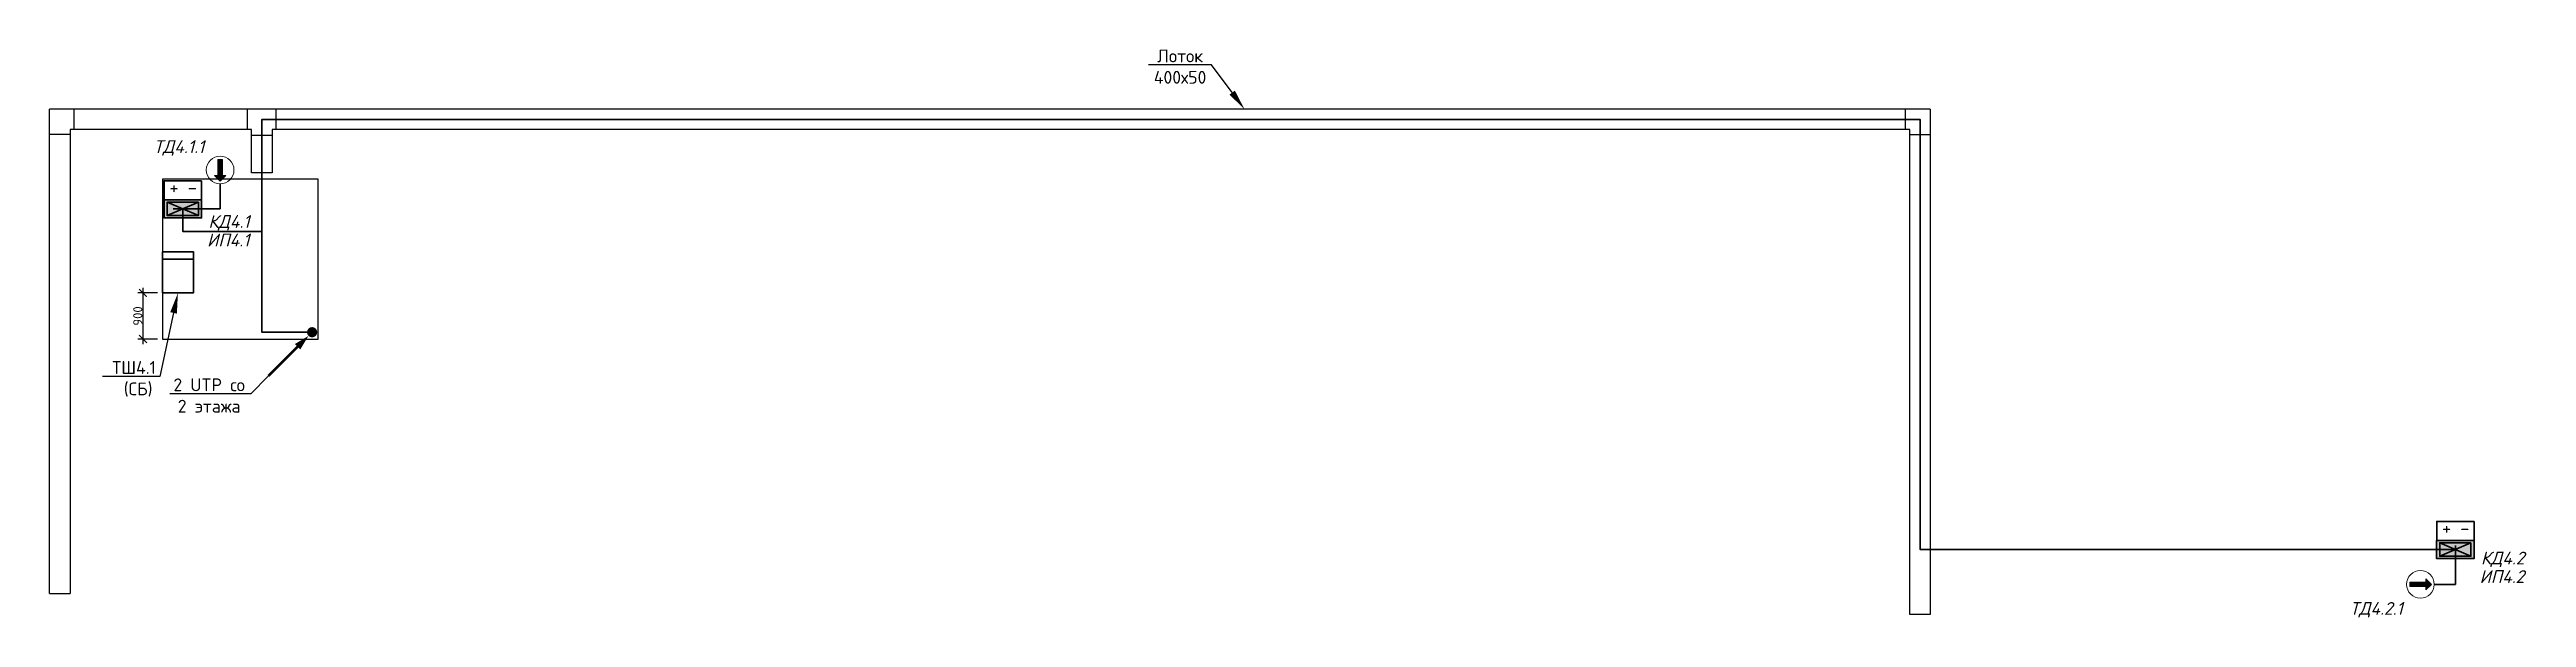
# Model space of a CAD drawing. Header units: millimetres. Extents: x -227263 to 66247, y -328592 to 378394.
# Drawn here: x 15682 to 63948, y 367324 to 378394 of the extents above; entities that cross this region are included whole.
import ezdxf
from ezdxf import colors
from ezdxf.entities.mleader import LeaderData, LeaderLine
from ezdxf.math import Vec2, Vec3

# ---------------------------------------------------------------- set-up
doc = ezdxf.new("R2010")
doc.units = ezdxf.units.MM
doc.header["$LTSCALE"] = 0.5
doc.layers.get('0').update_dxf_attribs({"lineweight": 18})
doc.layers.get('Defpoints').update_dxf_attribs({"color": 4, "lineweight": 140})
doc.layers.add('1', color=7, linetype='Continuous')
for name, color, linetype, lineweight in [('_0', 7, 'Continuous', 18), ('_СКУД', 1, 'Continuous', 30), ('АПС извещ', 1, 'Continuous', 30), ('СС_СКК_Лоток', 170, 'Continuous', 25), ('СС_СКС_Оборудование', 6, 'Continuous', 30), ('СС_СКУД_кабель', 7, 'Continuous', 30), ('СС_СКУД_оборудование', 7, 'Continuous', 25), ('СС_СКУД_текст', 7, 'Continuous', 25)]:
    doc.layers.add(name, color=color, linetype=linetype, lineweight=lineweight)
doc.styles.add('BRAZEN-txt', font='isocpeui.ttf')
doc.styles.add('DEN', font='', dxfattribs={"height": 300})
doc.styles.add('ICOCPEUR', font='')
doc.styles.add('ISOCPEUR', font='isocpeui.ttf', dxfattribs={"height": 2.5})
doc.styles.get('DEN').set_extended_font_data('ISOCPEUR')
doc.styles.get('ICOCPEUR').set_extended_font_data('ISOCPEUR')
doc.dimstyles.new('BRAZEN-Размеры_осевые', dxfattribs={"dimscale": 0, "dimtxt": 350, "dimasz": 150, "dimexe": 100, "dimexo": 100, "dimgap": 70, "dimtad": 1, "dimdec": 0, "dimzin": 0, "dimdsep": 46, "dimtxsty": 'BRAZEN-txt', "dimblk": 'ARCHTICK', "dimcen": 1, "dimdle": 100, "dimadec": 0, "dimazin": 0, "dimtfac": 1, "dimtdec": 0, "dimtofl": 0, "dimtmove": 1, "dimatfit": 3, "dimfxl": 1, "dimtolj": 1, "dimtzin": 0, "dimarcsym": 0})

msp = doc.modelspace()

# ---------------------------------------------------------------- texts
at = {"layer": 'СС_СКУД_текст', "style": 'ISOCPEUR'}
for s, p in [('ТД4.1.1', (17710.4, 376376.4)), ('ТД4.2.1', (60505.9, 367375.5))]:
    msp.add_text(s, height=250, dxfattribs=at).set_placement(p)
at = {"layer": 'СС_СКУД_текст', "color": 7, "lineweight": 20, "style": 'ISOCPEUR'}
for s, p in [('КД4.1', (18777.9, 374917.3)), ('ИП4.1', (18752.3, 374555.7)), ('КД4.2', (63061, 368357.2)), ('ИП4.2', (63035.3, 367995.6))]:
    msp.add_text(s, height=250, dxfattribs=at).set_placement(p)

# ---------------------------------------------------------------- blocks, each defined once
blk = doc.blocks.new('_ArchTick')
at = {"color": 0, "linetype": 'ByBlock', "const_width": 0.15}
blk.add_lwpolyline([(-0.5, -0.5), (0.5, 0.5)], dxfattribs=at)
blk = doc.blocks.new('*D497')
at = {"layer": 'Defpoints', "color": 0, "transparency": 16777216}
for p in [(17885, 373651), (17502, 372751), (17885, 372751)]:
    blk.add_point(p, dxfattribs=at)
at = {"layer": 'СС_СКК_Лоток', "color": 0, "linetype": 'Continuous', "lineweight": -2, "transparency": 16777216}
for p, q in [((17785, 373651), (17402, 373651)), ((17502, 373751), (17502, 372651)), ((17785, 372751), (17402, 372751))]:
    blk.add_line(p, q, dxfattribs=at)
at = {"layer": 'СС_СКК_Лоток', "color": 0, "lineweight": -2, "transparency": 16777216, "xscale": 150, "yscale": 150, "zscale": 150}
for p, rotation in [((17502, 373651), 90), ((17502, 372751), 270)]:
    blk.add_blockref('_ArchTick', p, dxfattribs=dict(at, rotation=rotation))
at = {"layer": 'СС_СКК_Лоток', "color": 0, "lineweight": 0, "transparency": 16777216, "insert": (17402, 373201), "char_height": 250, "width": 731.08, "attachment_point": 5, "rotation": 90, "style": 'ICOCPEUR'}
blk.add_mtext('\\A1;{\\H0.71429x;900}', dxfattribs=at)
blk = doc.blocks.new('точка доступа')
at = {"lineweight": 20}
h = blk.add_hatch(color=0, dxfattribs=at)
h.dxf.hatch_style = 1
h.paths.add_polyline_path([(-64, 154), (-64, -293), (64, -293), (64, 154), (154, 154), (0, 310), (-154, 154)])
at = {"color": 0, "lineweight": 20}
for p, q in [((-154, 154), (0, 310)), ((-64, 154), (-154, 154)), ((-64, -293), (-64, 154)), ((154, 154), (0, 310)), ((64, -293), (64, 154)), ((64, 154), (154, 154)), ((-64, -293), (64, -293))]:
    blk.add_line(p, q, dxfattribs=at)
blk.add_circle((0, 0), 385, dxfattribs=at)
blk = doc.blocks.new('глб87')
at = {"layer": 'АПС извещ', "color": 1, "ltscale": 100}
blk.add_lwpolyline([(188096, -212870), (187290, -212870), (187290, -213279), (188096, -213279)], close=True, dxfattribs=at)
at = {"layer": '1', "color": 7, "style": 'DEN'}
blk.add_text('+ -', height=300, dxfattribs=at).set_placement((187401, -213161))
blk = doc.blocks.new('A$C2DBE3CD9')
at = {"layer": '_0', "true_color": 0xffffff}
h = blk.add_hatch(color=7, dxfattribs=at)
h.dxf.hatch_style = 1
h.paths.add_polyline_path([(0, 542), (355, 542), (355, 0), (0, 0)])
at = {"layer": '_СКУД', "color": 5, "lineweight": 30, "ltscale": 200}
for points in [[(0, 542), (355, 542), (355, 0), (0, 0)], [(45, 496), (310, 496), (310, 45), (45, 45)]]:
    blk.add_lwpolyline(points, close=True, dxfattribs=at)
for points in [[(45, 496), (310, 45)], [(45, 45), (310, 496)]]:
    blk.add_lwpolyline(points, dxfattribs=at)
blk = doc.blocks.new('*U479')
blk.add_hatch(color=256).paths.add_polyline_path([(-0.71, -0.71, 1), (0.71, 0.71, 1)])
blk.add_lwpolyline([(-0.71, -0.71, 0, 1.5, 0), (-2.83, -2.83, 2, 2, 0)], format="xyseb")
at = {"const_width": 0.5}
blk.add_lwpolyline([(-8.5, -8.5), (-2.83, -2.83)], dxfattribs=at)
blk = doc.blocks.new('_None')

# ---------------------------------------------------------------- dimensions: what is measured, and where the dimension line sits
at = {"layer": 'СС_СКК_Лоток', "color": 7, "lineweight": 0}
dim = msp.add_linear_dim(base=(17501.542, 372751.4721), p1=(17884.8853, 373651.0474), p2=(17884.8953, 372751.4721), angle=270, text='{\\H0.71429x;<>}', dimstyle='BRAZEN-Размеры_осевые', override={"dimscale": 1, "dimtxt": 250, "dimgap": 10, "dimtxsty": 'ICOCPEUR'}, dxfattribs=at)
dim.commit()
dim.dimension.update_dxf_attribs({"geometry": '*D497', "text_midpoint": (17402.2557, 373201.2597)})

# ---------------------------------------------------------------- linework, layer by layer
at = {"layer": 'СС_СКК_Лоток'}
for p, q in [((15682.3, 367788.1), (15682.3, 377232.8)), ((52332, 377232.8), (15682.3, 377232.8)), ((16164.1, 376832.8), (16164.1, 377232.8)), ((19538.6, 376832.8), (19538.6, 377232.8)), ((20098, 376832.8), (20098, 377232.8)), ((51848, 376832.8), (51848, 377232.8)), ((52332, 377232.8), (52332, 367384)), ((16082.3, 376737.8), (15682.3, 376737.8)), ((19620.9, 376832.8), (16082.3, 376832.8)), ((16082.3, 376832.8), (16082.3, 367788.1)), ((19620.9, 375989.9), (19620.9, 376832.8)), ((19620.9, 376723.6), (20020.9, 376723.6)), ((24528.9, 376832.8), (20020.9, 376832.8)), ((20020.9, 376832.8), (20020.9, 375989.9)), ((51932, 376832.8), (24528.9, 376832.8)), ((51932, 367384), (51932, 376832.8)), ((51932, 376738), (52332, 376738)), ((20020.9, 375989.9), (19620.9, 375989.9)), ((15682.3, 367788.1), (16082.3, 367788.1)), ((52332, 367384), (51932, 367384))]:
    msp.add_line(p, q, dxfattribs=at)
at = {"layer": 'СС_СКК_Лоток', "color": 7}
msp.add_lwpolyline([(17884.9, 375870.4), (17884.9, 372751.5), (20920, 372751.5), (20920, 375870), (17884.9, 375870)], dxfattribs=at)
at = {"layer": 'СС_СКС_Оборудование', "color": 7}
msp.add_line((17884.5, 374305.3), (18484.5, 374305.3), dxfattribs=at)
msp.add_lwpolyline([(17884.5, 374451.1), (17884.5, 373651.1), (18484.5, 373651.1), (18484.5, 374451.1)], close=True, dxfattribs=at)
at = {"layer": 'СС_СКУД_кабель', "color": 6}
for points in [[(20798.9, 372883.8), (19820.9, 372883.8), (19820.9, 377032.8), (52132, 377032.8), (52132, 368649.4), (62562.6, 368649.4)], [(20798.9, 372883.8), (19820.9, 372883.8), (19820.9, 374847.9), (18279.6, 374847.9), (18279.6, 375289.4)]]:
    msp.add_lwpolyline(points, dxfattribs=at)
at = {"layer": 'СС_СКУД_кабель', "color": 84}
for points in [[(18089, 375289.4), (19007, 375289.4), (19007, 375776.8)], [(62562.6, 368729.4), (62562.6, 367969.8), (62152.3, 367969.8)]]:
    msp.add_lwpolyline(points, dxfattribs=at)

# ---------------------------------------------------------------- block references
at = {"layer": 'СС_СКК_Лоток', "color": 7, "xscale": 100, "yscale": 100, "zscale": 100}
msp.add_blockref('*U479', (20798.9, 372883.8), dxfattribs=at)
at = {"layer": 'СС_СКУД_оборудование', "color": 5, "xscale": 0.7, "yscale": 0.7, "zscale": 0.7}
for p, rotation in [((19007, 376046.5), 180), ((61882.6, 367969.8), 270)]:
    msp.add_blockref('точка доступа', p, dxfattribs=dict(at, rotation=rotation))
at = {"layer": 'СС_СКУД_оборудование', "xscale": 0.9025304142727476, "yscale": 0.9025304142727476, "zscale": 0.9025304142727476}
for p in [(-151119.2, 567957.6), (-106836.1, 561317.6)]:
    msp.add_blockref('глб87', p, dxfattribs=at)
at = {"layer": 'СС_СКУД_оборудование', "linetype": 'ByBlock', "lineweight": 30, "yscale": 1.35, "zscale": 1.3, "rotation": 270}
for p in [(17914, 375467.1), (62197.1, 368827.1)]:
    msp.add_blockref('A$C2DBE3CD9', p, dxfattribs=at)

msp.set_redraw_order([(e.dxf.handle, doc.entitydb.next_handle()) for e in msp.query("TEXT MTEXT ATTDEF DIMENSION ARC_DIMENSION")])  # texts and dimensions are drawn at this point

# ---------------------------------------------------------------- leaders
at = {"layer": 'СС_СКК_Лоток', "color": 7, "lineweight": 0}
ml = msp.add_multileader_mtext('Standard', dxfattribs=at)
ml.set_content('Лоток\\P400х50', color=7, style='ICOCPEUR')
ml.set_leader_properties()
ml.build(insert=Vec2(0, 0))
ml.multileader.update_dxf_attribs({"text_left_attachment_type": 6, "text_right_attachment_type": 6, "dogleg_length": 100, "arrow_head_size": 400})
ctx = ml.context
ctx.base_point, ctx.char_height, ctx.arrow_head_size, ctx.landing_gap_size, ctx.plane_origin = Vec3(37200.3, 378094.4), 250, 400, 0, Vec3(42787.4, 376132.2)
ctx.left_attachment, ctx.right_attachment, ctx.text_align_type = 6, 6, 1
notes = []
notes.append((ctx, [(0, (1, 1, 0), (38325.3, 378094.4), (-1, 0), 100, [(0, [(38966.1, 377232.8)], 0, [])])]))
ctx.mtext.insert, ctx.mtext.width, ctx.mtext.alignment, ctx.mtext.flow_direction = Vec3(37712.8, 378394.4), 2467.274, 2, 5
ml = msp.add_multileader_mtext('Standard', dxfattribs=at)
ml.set_content('ТШ4.1\\P (СБ)', color=7, style='ICOCPEUR')
ml.set_leader_properties()
ml.build(insert=Vec2(0, 0))
ml.multileader.update_dxf_attribs({"text_left_attachment_type": 6, "text_right_attachment_type": 6, "dogleg_length": 100, "arrow_head_size": 400})
ctx = ml.context
ctx.base_point, ctx.char_height, ctx.arrow_head_size, ctx.landing_gap_size, ctx.plane_origin = Vec3(16929.1, 372021.3), 250, 400, 0, Vec3(24675.1, 369680.8)
ctx.left_attachment, ctx.right_attachment, ctx.text_align_type = 6, 6, 1
notes.append((ctx, [(0, (1, 1, 0), (17829.1, 372021.3), (-1, 0), 100, [(0, [(18184.5, 373651.1)], 0, [])])]))
ctx.mtext.insert, ctx.mtext.width, ctx.mtext.alignment, ctx.mtext.flow_direction = Vec3(17329.1, 372321.3), 1520.837, 2, 5
ml = msp.add_multileader_mtext('Standard', dxfattribs=at)
ml.set_content('2 UTP со \\P2 этажа', color=7, style='ICOCPEUR')
ml.set_leader_properties()
ml.set_arrow_properties(name='NONE')
ml.build(insert=Vec2(0, 0))
ml.multileader.update_dxf_attribs({"text_left_attachment_type": 6, "text_right_attachment_type": 6, "dogleg_length": 100, "arrow_head_size": 400})
ctx = ml.context
ctx.base_point, ctx.char_height, ctx.arrow_head_size, ctx.landing_gap_size, ctx.plane_origin = Vec3(18079.8, 371683.7), 250, 400, 0, Vec3(24652.6, 370692.3)
ctx.left_attachment, ctx.right_attachment, ctx.text_align_type = 6, 6, 1
notes.append((ctx, [(0, (1, 1, 0), (19605.4, 371683.7), (-1, 0), 100, [(0, [(19948.9, 372033.8)], 0, [])])]))
ctx.mtext.insert, ctx.mtext.width, ctx.mtext.defined_height, ctx.mtext.alignment, ctx.mtext.flow_direction = Vec3(18792.6, 371983.7), 3638.415, 845.9, 2, 5
for ctx, leaders in notes:
    for number, flags, end, landing, length, lines in leaders:
        leader = LeaderData()
        leader.index, (leader.has_last_leader_line, leader.has_dogleg_vector, leader.attachment_direction) = number, flags
        leader.last_leader_point, leader.dogleg_vector, leader.dogleg_length = Vec3(end), Vec3(landing), length
        for number, points, colour, breaks in lines:
            line = LeaderLine()
            line.index, line.vertices, line.color, line.breaks = number, Vec3.list(points), colors.encode_raw_color(colour), breaks
            leader.lines.append(line)
        ctx.leaders.append(leader)

doc.saveas('drawing.dxf')
